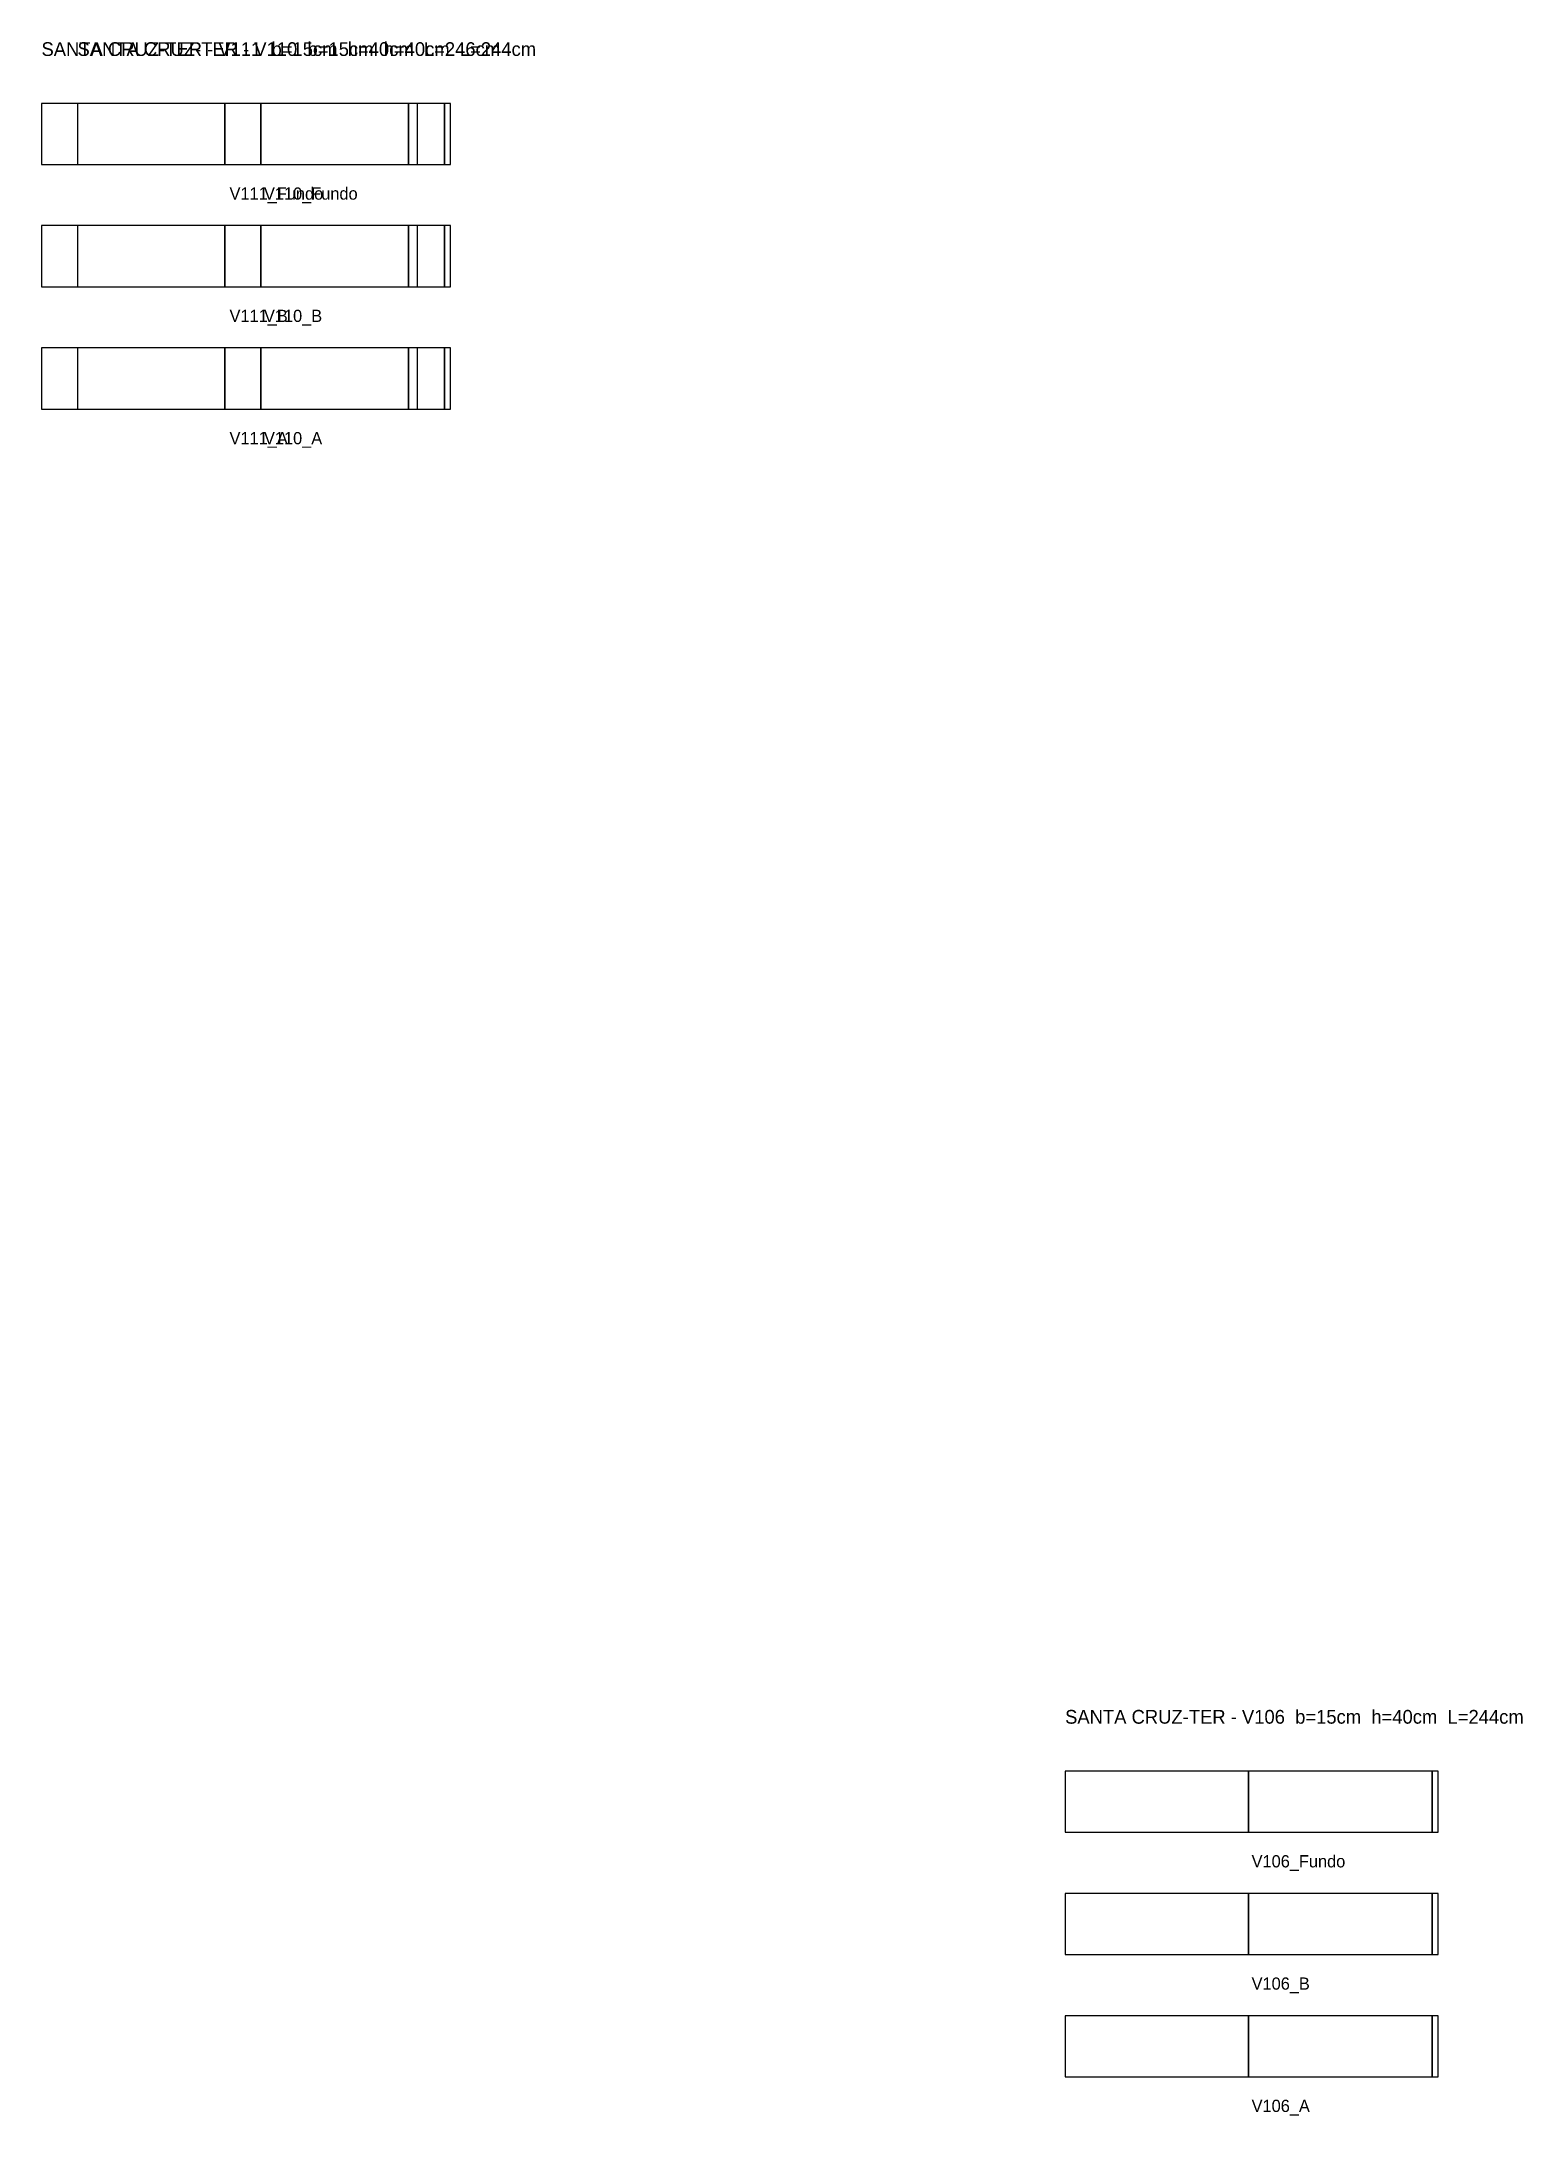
# Model space of a CAD drawing. Header units: metres. Extents: x -175 to 133895, y -9125 to 33642.
# Drawn here: x 130882 to 131851, y 32286 to 33642 of the extents above; entities that cross this region are included whole.
import ezdxf

# ---------------------------------------------------------------- set-up
doc = ezdxf.new("R2010")
doc.units = ezdxf.units.M

msp = doc.modelspace()

# ---------------------------------------------------------------- texts
at = {"layer": 'NOMENCLATURA', "char_height": 9, "attachment_point": 1}
for s, insert in [('SANTA CRUZ-TER - V111  b=15cm  h=40cm  L=246cm', (130882.34, 33641.98)), ('SANTA CRUZ-TER - V110  b=15cm  h=40cm  L=244cm', (130905.87, 33641.98)), ('SANTA CRUZ-TER - V106  b=15cm  h=40cm  L=244cm', (131551.88, 32551.05))]:
    msp.add_mtext(s, dxfattribs=dict(at, insert=insert))
at = {"layer": 'Texto Secao', "char_height": 8, "attachment_point": 1}
for s, insert in [('V111_Fundo', (131005.34, 33546.98)), ('V110_Fundo', (131027.87, 33546.98)), ('V111_B', (131005.34, 33466.98)), ('V110_B', (131027.87, 33466.98)), ('V111_A', (131005.34, 33386.98)), ('V110_A', (131027.87, 33386.98)), ('V106_Fundo', (131673.88, 32456.05)), ('V106_B', (131673.88, 32376.05)), ('V106_A', (131673.88, 32296.05))]:
    msp.add_mtext(s, dxfattribs=dict(at, insert=insert))

# ---------------------------------------------------------------- linework, layer by layer
at = {"layer": 'Paineis'}
for points in [[(130882.34, 33561.98), (131002.34, 33561.98), (131002.34, 33601.98), (130882.34, 33601.98)], [(130905.87, 33561.98), (131025.87, 33561.98), (131025.87, 33601.98), (130905.87, 33601.98)], [(131002.34, 33561.98), (131122.34, 33561.98), (131122.34, 33601.98), (131002.34, 33601.98)], [(131025.87, 33561.98), (131145.87, 33561.98), (131145.87, 33601.98), (131025.87, 33601.98)], [(131122.34, 33561.98), (131128.34, 33561.98), (131128.34, 33601.98), (131122.34, 33601.98)], [(131145.87, 33561.98), (131149.87, 33561.98), (131149.87, 33601.98), (131145.87, 33601.98)], [(130882.34, 33481.98), (131002.34, 33481.98), (131002.34, 33521.98), (130882.34, 33521.98)], [(130905.87, 33481.98), (131025.87, 33481.98), (131025.87, 33521.98), (130905.87, 33521.98)], [(131002.34, 33481.98), (131122.34, 33481.98), (131122.34, 33521.98), (131002.34, 33521.98)], [(131025.87, 33481.98), (131145.87, 33481.98), (131145.87, 33521.98), (131025.87, 33521.98)], [(131122.34, 33481.98), (131128.34, 33481.98), (131128.34, 33521.98), (131122.34, 33521.98)], [(131145.87, 33481.98), (131149.87, 33481.98), (131149.87, 33521.98), (131145.87, 33521.98)], [(130882.34, 33401.98), (131002.34, 33401.98), (131002.34, 33441.98), (130882.34, 33441.98)], [(130905.87, 33401.98), (131025.87, 33401.98), (131025.87, 33441.98), (130905.87, 33441.98)], [(131002.34, 33401.98), (131122.34, 33401.98), (131122.34, 33441.98), (131002.34, 33441.98)], [(131025.87, 33401.98), (131145.87, 33401.98), (131145.87, 33441.98), (131025.87, 33441.98)], [(131122.34, 33401.98), (131128.34, 33401.98), (131128.34, 33441.98), (131122.34, 33441.98)], [(131145.87, 33401.98), (131149.87, 33401.98), (131149.87, 33441.98), (131145.87, 33441.98)], [(131551.88, 32471.05), (131671.88, 32471.05), (131671.88, 32511.05), (131551.88, 32511.05)], [(131671.88, 32471.05), (131791.88, 32471.05), (131791.88, 32511.05), (131671.88, 32511.05)], [(131791.88, 32471.05), (131795.88, 32471.05), (131795.88, 32511.05), (131791.88, 32511.05)], [(131551.88, 32391.05), (131671.88, 32391.05), (131671.88, 32431.05), (131551.88, 32431.05)], [(131671.88, 32391.05), (131791.88, 32391.05), (131791.88, 32431.05), (131671.88, 32431.05)], [(131791.88, 32391.05), (131795.88, 32391.05), (131795.88, 32431.05), (131791.88, 32431.05)], [(131551.88, 32311.05), (131671.88, 32311.05), (131671.88, 32351.05), (131551.88, 32351.05)], [(131671.88, 32311.05), (131791.88, 32311.05), (131791.88, 32351.05), (131671.88, 32351.05)], [(131791.88, 32311.05), (131795.88, 32311.05), (131795.88, 32351.05), (131791.88, 32351.05)]]:
    msp.add_lwpolyline(points, close=True, dxfattribs=at)

msp.set_redraw_order([(e.dxf.handle, doc.entitydb.next_handle()) for e in msp.query("TEXT MTEXT ATTDEF DIMENSION ARC_DIMENSION")])  # texts and dimensions are drawn at this point

doc.saveas('drawing.dxf')
